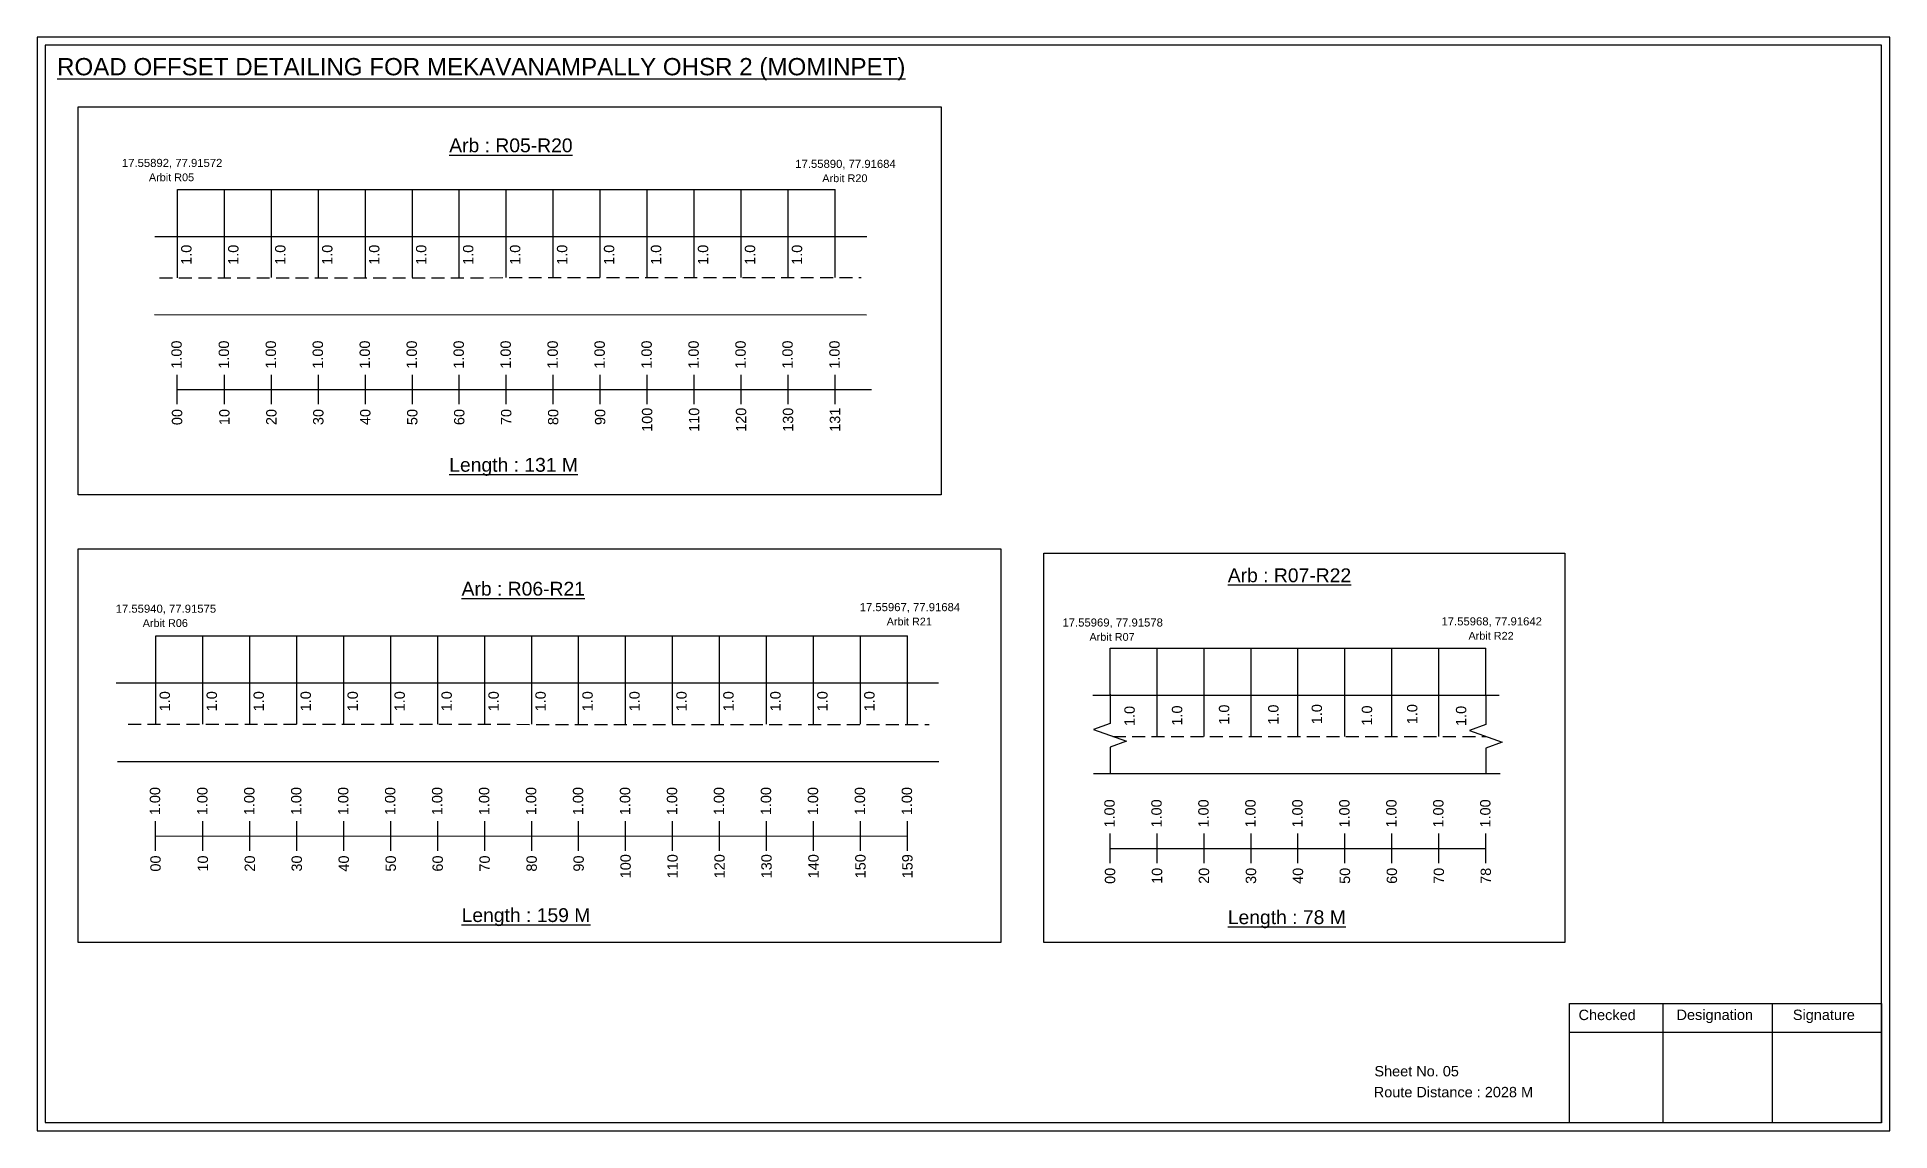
# Model space of a CAD drawing. Header units: inches. Extents: x 1241 to 8862, y 322 to 2472.
# Drawn here: x 6993 to 7530, y 942 to 1259 of the extents above; entities that cross this region are included whole.
import ezdxf

# ---------------------------------------------------------------- set-up
doc = ezdxf.new("R2010")
doc.units = ezdxf.units.IN
doc.header["$MEASUREMENT"] = 0
doc.linetypes.add('DASHED2', pattern=[0.375, 0.25, -0.125])
doc.layers.add('PDF_Geometry', color=7, linetype='Continuous')
doc.layers.add('PDF_Text', color=5, linetype='Continuous')
doc.styles.add('PDF Arial', font='arial.ttf')
doc.styles.get("Standard").update_dxf_attribs({"font": 'arial.ttf'})

msp = doc.modelspace()

# ---------------------------------------------------------------- texts
at = {"color": 242, "true_color": 0xcd2027}
for s, height, p in [('%%UROAD OFFSET DETAILING FOR MEKAVANAMPALLY OHSR 2 (MOMINPET)', 5, (6999.14, 1247.92)), ('%%UArb : R05-R20', 4, (7112.7, 1225.64)), ('%%ULength : 131 M', 4, (7112.7, 1133.14)), ('%%UArb : R07-R22', 4, (7338.12, 1101.16)), ('%%UArb : R06-R21', 4, (7116.28, 1097.27)), ('%%ULength : 159 M', 4, (7116.28, 1002.77)), ('%%ULength : 78 M', 4, (7338.12, 1002.16))]:
    msp.add_text(s, height=height, dxfattribs=at).set_placement(p)
at = {"color": 5}
for s, height, p in [('17.55892, 77.91572', 2.34, (7017.93, 1221.38)), ('17.55890, 77.91684', 2.34, (7212.89, 1221.11)), ('Arbit R05', 2.246, (7025.75, 1217.26)), ('Arbit R20', 2.246, (7220.71, 1216.99)), ('17.55940, 77.91575', 2.34, (7016.12, 1092.32)), ('17.55967, 77.91684', 2.34, (7231.54, 1092.77)), ('Arbit R06', 2.246, (7023.95, 1088.2)), ('Arbit R21', 2.246, (7239.36, 1088.64)), ('17.55969, 77.91578', 2.34, (7290.25, 1088.32)), ('17.55968, 77.91642', 2.34, (7399.99, 1088.65)), ('Arbit R07', 2.246, (7298.07, 1084.19)), ('Arbit R22', 2.246, (7407.81, 1084.52))]:
    msp.add_text(s, height=height, dxfattribs=at).set_placement(p)
for p in [(7038.08, 1193.04), (7051.68, 1193.04), (7065.28, 1193.04), (7078.88, 1193.04), (7092.48, 1193.04), (7106.08, 1193.04), (7119.68, 1193.04), (7133.28, 1193.04), (7146.88, 1193.04), (7160.48, 1193.04), (7174.08, 1193.04), (7187.68, 1193.04), (7201.28, 1193.04), (7214.88, 1193.04), (7031.84, 1063.77), (7045.44, 1063.77), (7059.04, 1063.77), (7072.64, 1063.77), (7086.24, 1063.77), (7099.84, 1063.77), (7113.44, 1063.77), (7127.04, 1063.77), (7140.64, 1063.77), (7154.24, 1063.77), (7167.84, 1063.77), (7181.44, 1063.77), (7195.04, 1063.77), (7208.64, 1063.77), (7222.24, 1063.77), (7235.84, 1063.77), (7311.17, 1059.51), (7324.92, 1059.64), (7338.54, 1059.9), (7352.8, 1059.9), (7365.39, 1060.03), (7379.91, 1059.64), (7393.01, 1060.03), (7407.17, 1059.53)]:
    msp.add_text('1.0', height=3, rotation=90).set_placement(p)
at = {"color": 217, "true_color": 0x93278f}
for s, p in [('1.00', (7035.24, 1162.96)), ('1.00', (7048.94, 1162.96)), ('1.00', (7062.54, 1162.96)), ('1.00', (7076.14, 1162.96)), ('1.00', (7089.74, 1162.96)), ('1.00', (7103.34, 1162.96)), ('1.00', (7116.94, 1162.96)), ('1.00', (7130.54, 1162.96)), ('1.00', (7144.14, 1162.96)), ('1.00', (7157.74, 1162.96)), ('1.00', (7171.34, 1162.96)), ('1.00', (7184.94, 1162.96)), ('1.00', (7198.54, 1162.96)), ('1.00', (7212.14, 1162.96)), ('1.00', (7225.74, 1162.96)), ('00', (7035.39, 1146.64)), ('10', (7049.09, 1146.64)), ('20', (7062.69, 1146.64)), ('30', (7076.29, 1146.64)), ('40', (7089.89, 1146.64)), ('50', (7103.49, 1146.64)), ('60', (7117.09, 1146.64)), ('70', (7130.69, 1146.64)), ('80', (7144.29, 1146.64)), ('90', (7157.89, 1146.64)), ('100', (7171.49, 1144.69)), ('110', (7185.09, 1144.69)), ('120', (7198.69, 1144.69)), ('130', (7212.29, 1144.69)), ('131', (7225.89, 1144.69)), ('1.00', (7029, 1033.69)), ('1.00', (7042.7, 1033.69)), ('1.00', (7056.3, 1033.69)), ('1.00', (7069.9, 1033.69)), ('1.00', (7083.5, 1033.69)), ('1.00', (7097.1, 1033.69)), ('1.00', (7110.7, 1033.69)), ('1.00', (7124.3, 1033.69)), ('1.00', (7137.9, 1033.69)), ('1.00', (7151.5, 1033.69)), ('1.00', (7165.1, 1033.69)), ('1.00', (7178.7, 1033.69)), ('1.00', (7192.3, 1033.69)), ('1.00', (7205.9, 1033.69)), ('1.00', (7219.5, 1033.69)), ('1.00', (7233.1, 1033.69)), ('1.00', (7246.7, 1033.69)), ('1.00', (7305.37, 1030.13)), ('1.00', (7318.97, 1030.13)), ('1.00', (7332.57, 1030.13)), ('1.00', (7346.17, 1030.13)), ('1.00', (7359.77, 1030.13)), ('1.00', (7373.37, 1030.13)), ('1.00', (7386.97, 1030.13)), ('1.00', (7400.57, 1030.13)), ('1.00', (7414.17, 1030.13)), ('00', (7029.15, 1017.37)), ('10', (7042.85, 1017.37)), ('20', (7056.45, 1017.37)), ('30', (7070.05, 1017.37)), ('40', (7083.65, 1017.37)), ('50', (7097.25, 1017.37)), ('60', (7110.85, 1017.37)), ('70', (7124.45, 1017.37)), ('80', (7138.05, 1017.37)), ('90', (7151.65, 1017.37)), ('100', (7165.25, 1015.42)), ('110', (7178.85, 1015.42)), ('120', (7192.45, 1015.42)), ('130', (7206.05, 1015.42)), ('140', (7219.65, 1015.42)), ('150', (7233.25, 1015.42)), ('159', (7246.85, 1015.42)), ('00', (7305.52, 1013.81)), ('10', (7319.12, 1013.81)), ('20', (7332.72, 1013.81)), ('30', (7346.32, 1013.81)), ('40', (7359.92, 1013.81)), ('50', (7373.52, 1013.81)), ('60', (7387.12, 1013.81)), ('70', (7400.72, 1013.81)), ('78', (7414.32, 1013.81))]:
    msp.add_text(s, height=3, rotation=90, dxfattribs=at).set_placement(p)
for s, p in [('Sheet No. 05', (7380.57, 958.08)), ('Route Distance : 2028 M', (7380.38, 952.03))]:
    msp.add_text(s, height=3).set_placement(p)
at = {"layer": 'PDF_Text', "color": 7, "attachment_point": 7, "style": 'PDF Arial'}
for s, insert, char_height in [('Checked', (7439.68, 974.33), 3.001), ('Designation', (7468.05, 973.5), 3.0006), ('Signature', (7501.73, 973.5), 3.001)]:
    msp.add_mtext(s, dxfattribs=dict(at, insert=insert, char_height=char_height))

# ---------------------------------------------------------------- linework, layer by layer
at = {"color": 5}
for p, q in [((7034.02, 1214.9), (7224.42, 1214.9)), ((7027.77, 1085.63), (7245.37, 1085.63)), ((7304.04, 1082.07), (7412.84, 1082.07))]:
    msp.add_line(p, q, dxfattribs=at)
for p, q in [((7034.02, 1189.29), (7034.02, 1214.9)), ((7047.62, 1189.37), (7047.62, 1214.9)), ((7061.22, 1189.37), (7061.22, 1214.9)), ((7074.82, 1189.37), (7074.82, 1214.9)), ((7088.42, 1189.37), (7088.42, 1214.9)), ((7102.02, 1189.37), (7102.02, 1214.9)), ((7115.62, 1189.37), (7115.62, 1214.9)), ((7129.22, 1189.37), (7129.22, 1214.9)), ((7142.82, 1189.37), (7142.82, 1214.9)), ((7156.42, 1189.37), (7156.42, 1214.9)), ((7170.02, 1189.37), (7170.02, 1214.9)), ((7183.62, 1189.37), (7183.62, 1214.9)), ((7197.22, 1189.37), (7197.22, 1214.9)), ((7210.82, 1189.37), (7210.82, 1214.9)), ((7224.42, 1189.37), (7224.42, 1214.9)), ((7027.48, 1201.24), (7233.58, 1201.25)), ((7027.38, 1178.63), (7233.54, 1178.53)), ((7027.77, 1060.09), (7027.77, 1085.63)), ((7041.37, 1060.09), (7041.37, 1085.63)), ((7054.97, 1060.09), (7054.97, 1085.63)), ((7068.57, 1060.09), (7068.57, 1085.63)), ((7082.17, 1060.09), (7082.17, 1085.63)), ((7095.77, 1060.09), (7095.77, 1085.63)), ((7109.37, 1060.09), (7109.37, 1085.63)), ((7122.97, 1060.09), (7122.97, 1085.63)), ((7136.57, 1060.09), (7136.57, 1085.63)), ((7150.17, 1060.09), (7150.17, 1085.63)), ((7163.77, 1060.09), (7163.77, 1085.63)), ((7177.37, 1060.09), (7177.37, 1085.63)), ((7190.97, 1060.09), (7190.97, 1085.63)), ((7204.57, 1060.09), (7204.57, 1085.63)), ((7218.17, 1060.09), (7218.17, 1085.63)), ((7231.77, 1060.09), (7231.77, 1085.63)), ((7245.37, 1060.09), (7245.37, 1085.63)), ((7304.04, 1068.42), (7304.04, 1082.07)), ((7317.64, 1056.53), (7317.64, 1082.07)), ((7331.24, 1056.53), (7331.24, 1082.07)), ((7344.84, 1056.53), (7344.84, 1082.07)), ((7358.44, 1056.53), (7358.44, 1082.07)), ((7372.04, 1056.53), (7372.04, 1082.07)), ((7385.64, 1056.53), (7385.64, 1082.07)), ((7399.24, 1056.53), (7399.24, 1082.07)), ((7412.84, 1068.41), (7412.84, 1082.07)), ((7016.23, 1071.98), (7254.31, 1071.98)), ((7299.04, 1068.42), (7416.66, 1068.47)), ((7016.62, 1049.29), (7254.47, 1049.26)), ((7299.19, 1045.73), (7416.97, 1045.73))]:
    msp.add_line(p, q)
at = {"linetype": 'DASHED2', "ltscale": 15}
for p, q in [((7028.83, 1189.29), (7232.01, 1189.37)), ((7019.73, 1060.09), (7251.62, 1059.92)), ((7304.8, 1056.53), (7412.84, 1056.53))]:
    msp.add_line(p, q, dxfattribs=at)
at = {"color": 217, "true_color": 0x93278f}
for p, q in [((7033.91, 1152.67), (7033.91, 1161.22)), ((7047.62, 1152.67), (7047.62, 1161.22)), ((7061.22, 1152.67), (7061.22, 1161.22)), ((7074.82, 1152.67), (7074.82, 1161.22)), ((7088.42, 1152.67), (7088.42, 1161.22)), ((7102.02, 1152.67), (7102.02, 1161.22)), ((7115.62, 1152.67), (7115.62, 1161.22)), ((7129.22, 1152.67), (7129.22, 1161.22)), ((7142.82, 1152.67), (7142.82, 1161.22)), ((7156.42, 1152.67), (7156.42, 1161.22)), ((7170.02, 1152.67), (7170.02, 1161.22)), ((7183.62, 1152.67), (7183.62, 1161.22)), ((7197.22, 1152.67), (7197.22, 1161.22)), ((7210.82, 1152.67), (7210.82, 1161.22)), ((7224.42, 1152.67), (7224.42, 1161.22)), ((7033.91, 1156.93), (7234.98, 1156.98)), ((7027.67, 1023.4), (7027.67, 1031.95)), ((7041.37, 1023.4), (7041.37, 1031.95)), ((7054.97, 1023.4), (7054.97, 1031.95)), ((7068.57, 1023.4), (7068.57, 1031.95)), ((7082.17, 1023.4), (7082.17, 1031.95)), ((7095.77, 1023.4), (7095.77, 1031.95)), ((7109.37, 1023.4), (7109.37, 1031.95)), ((7122.97, 1023.4), (7122.97, 1031.95)), ((7136.57, 1023.4), (7136.57, 1031.95)), ((7150.17, 1023.4), (7150.17, 1031.95)), ((7163.77, 1023.4), (7163.77, 1031.95)), ((7177.37, 1023.4), (7177.37, 1031.95)), ((7190.97, 1023.4), (7190.97, 1031.95)), ((7204.57, 1023.4), (7204.57, 1031.95)), ((7218.17, 1023.4), (7218.17, 1031.95)), ((7231.77, 1023.4), (7231.77, 1031.95)), ((7245.37, 1023.4), (7245.37, 1031.95)), ((7027.77, 1027.66), (7245.37, 1027.71)), ((7304.04, 1019.83), (7304.04, 1028.39)), ((7317.64, 1019.83), (7317.64, 1028.39)), ((7331.24, 1019.83), (7331.24, 1028.39)), ((7344.84, 1019.83), (7344.84, 1028.39)), ((7358.44, 1019.83), (7358.44, 1028.39)), ((7372.04, 1019.83), (7372.04, 1028.39)), ((7385.64, 1019.83), (7385.64, 1028.39)), ((7399.24, 1019.83), (7399.24, 1028.39)), ((7412.84, 1019.83), (7412.84, 1028.39)), ((7304.04, 1024.1), (7412.84, 1024.1))]:
    msp.add_line(p, q, dxfattribs=at)
for points in [[(7005.28, 1238.79), (7255.14, 1238.79), (7255.14, 1126.43), (7005.28, 1126.43)], [(7005.28, 1110.79), (7272.4, 1110.79), (7272.4, 996.87), (7005.28, 996.87)], [(7284.81, 1109.55), (7435.66, 1109.55), (7435.66, 996.87), (7284.81, 996.87)]]:
    msp.add_lwpolyline(points, close=True)
at = {"linetype": 'Continuous'}
for points in [[(7304.02, 1068.7), (7304.02, 1060.27), (7299.28, 1058.54), (7308.76, 1055.09), (7304.02, 1053.36), (7304.02, 1046.01)], [(7412.84, 1068.41), (7412.84, 1059.98), (7408.1, 1058.26), (7417.58, 1054.8), (7412.84, 1053.08), (7412.84, 1045.73)]]:
    msp.add_lwpolyline(points, dxfattribs=at)
at = {"layer": 'PDF_Geometry'}
for points in [[(6993.36, 1258.99), (6993.36, 942.28), (7529.83, 942.28), (7529.83, 1258.99)], [(6995.68, 1256.67), (6995.68, 944.7), (7527.41, 944.7), (7527.41, 1256.67)]]:
    msp.add_lwpolyline(points, close=True, dxfattribs=at)
at = {"layer": 'PDF_Geometry', "color": 242, "true_color": 0xcc1f26}
msp.add_lwpolyline([(7527.41, 944.61), (7437.07, 944.61), (7437.07, 979.22), (7527.41, 979.22)], close=True, dxfattribs=at)
for points in [[(7464.05, 979.22), (7464.05, 944.61)], [(7495.78, 979.22), (7495.78, 944.61)], [(7437.07, 970.84), (7527.41, 970.84)]]:
    msp.add_lwpolyline(points, dxfattribs=at)

msp.set_redraw_order([(e.dxf.handle, doc.entitydb.next_handle()) for e in msp.query("TEXT MTEXT ATTDEF DIMENSION ARC_DIMENSION")])  # texts and dimensions are drawn at this point

doc.saveas('drawing.dxf')
